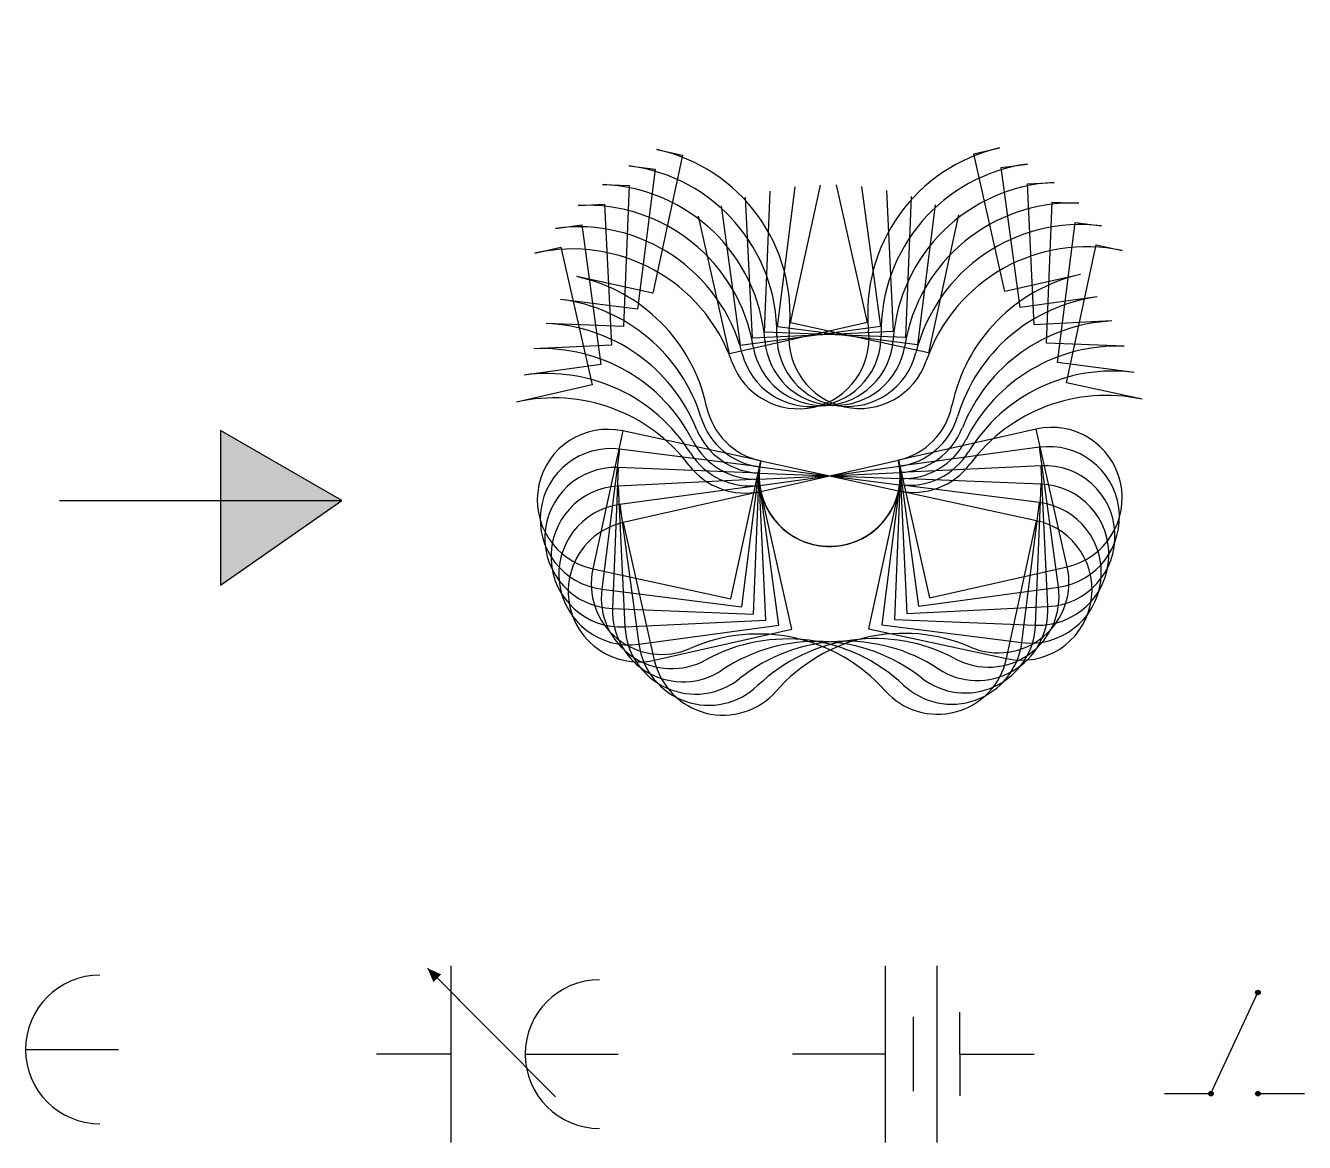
# Model space of a CAD drawing. Header units: inches. Extents: x 0 to 93838, y -1 to 60645.
# Drawn here: x 28423 to 28933, y 21265 to 21711 of the extents above; entities that cross this region are included whole.
import ezdxf

# ---------------------------------------------------------------- set-up
doc = ezdxf.new("R2010")
doc.units = ezdxf.units.IN
doc.header["$MEASUREMENT"] = 0

# ---------------------------------------------------------------- blocks, each defined once
blk = doc.blocks.new('*U888')
for p, q in [((-28.17, 70.43), (-84.52, 70.43)), ((-84.52, 70.43), (-84.52, 14.09)), ((-28.17, 14.09), (-28.17, 70.43)), ((84.52, 70.43), (28.17, 70.43)), ((28.17, 70.43), (28.17, 14.09)), ((84.52, 14.09), (84.52, 70.43)), ((-84.52, 14.09), (-28.17, 14.09)), ((28.17, 14.09), (-28.17, 14.09)), ((28.17, 14.09), (84.52, 14.09)), ((-115.47, -42.26), (-84.52, -42.26)), ((-84.52, -42.26), (-84.52, -98.61)), ((-28.17, -42.26), (28.17, -42.26)), ((-28.17, -42.26), (-28.17, -42.26)), ((-28.17, -98.61), (-28.17, -42.26)), ((28.17, -42.26), (28.17, -98.61)), ((84.52, -98.61), (84.52, -42.26)), ((84.52, -42.26), (115.47, -42.26)), ((-84.52, -98.61), (-95.12, -98.61)), ((95.12, -98.61), (84.52, -98.61))]:
    blk.add_line(p, q)
for centre, radius, start, end in [((-56.35, 70.43), 28.17, 53.9681, 180), ((56.35, 70.43), 28.17, 0, 126.0319), ((0, 147.9), 67.62, 233.9681, 306.0319), ((-84.52, 42.26), 28.17, 90, 270), ((84.52, 42.26), 28.17, 270, 90), ((0, 14.09), 28.17, 0, 180), ((-28.17, -14.09), 28.17, 90, 155.6843), ((28.17, -14.09), 28.17, 24.3157, 90), ((-115.47, 25.36), 67.62, 270, 335.6843), ((115.47, 25.36), 67.62, 204.3157, 270), ((0, -42.26), 28.17, 6.7563, 173.2437), ((-95.12, -30.99), 67.62, 270, 353.2437), ((95.12, -30.99), 67.62, 186.7563, 270)]:
    blk.add_arc(centre, radius, start, end)
blk = doc.blocks.new('*U874')
at = {"color": 0, "linetype": 'ByBlock', "lineweight": -2, "transparency": 16777216}
for p, rotation in [((1327.67, 340.45), 24.99999999999999), ((1326.54, 339.98), 19.99999999999995), ((1325.36, 339.61), 14.99999999999994), ((1324.16, 339.35), 9.999999999999977), ((1322.94, 339.19), 4.999999999999918)]:
    blk.add_blockref('*U888', p, dxfattribs=dict(at, rotation=rotation))
blk.add_blockref('*U888', (1321.72, 339.13), dxfattribs=at)

msp = doc.modelspace()

# ---------------------------------------------------------------- hatches: boundary and pattern name
at = {"true_color": 0xcd2027}
h = msp.add_hatch(color=242, dxfattribs=at)
h.dxf.hatch_style = 1
h.paths.add_polyline_path([(28548.7999, 21521.77328), (28500.35259, 21549.74436), (28500.35259, 21487.96527)])
h = msp.add_hatch(color=256)
h.dxf.hatch_style = 1
h.paths.add_polyline_path([(28913.67905, 21325.34283, 1), (28915.50739, 21325.34283, 1)])
h = msp.add_hatch(color=256)
h.dxf.hatch_style = 1
h.paths.add_polyline_path([(28896.21099, 21285.77191, 0.54814605), (28894.91167, 21284.94283), (28895.82584, 21284.94283)])
h.paths.add_polyline_path([(28896.74002, 21284.94283, 0.291867779), (28896.21099, 21285.77191), (28895.82584, 21284.94283), (28894.91167, 21284.94283, 1)])
h = msp.add_hatch(color=256)
h.dxf.hatch_style = 1
h.paths.add_polyline_path([(28913.67905, 21284.94283, 1), (28915.50739, 21284.94283, 1)])

# ---------------------------------------------------------------- linework, layer by layer
for p, q in [((28548.7999, 21521.77328), (28500.35259, 21549.74436)), ((28500.35259, 21549.74436), (28500.35259, 21487.96527)), ((28436.10652, 21521.77328), (28548.7999, 21521.77328)), ((28500.35259, 21487.96527), (28548.7999, 21521.77328)), ((28634.06235, 21283.70335), (28582.98729, 21334.99909)), ((28592.33268, 21335.99937), (28592.33268, 21265.46769)), ((28765.89908, 21265.46771), (28765.89908, 21335.99938)), ((28765.89908, 21265.46771), (28765.89908, 21335.99938)), ((28786.31618, 21335.9994), (28786.31618, 21265.46773)), ((28895.82584, 21284.94283), (28914.59322, 21325.34283)), ((28777.03567, 21285.88477), (28777.03567, 21315.58232)), ((28777.03567, 21285.88477), (28777.03567, 21315.58232)), ((28777.03567, 21285.88477), (28777.03567, 21315.58232)), ((28777.03567, 21285.88477), (28777.03567, 21315.58232)), ((28795.59663, 21300.73355), (28795.59663, 21317.43842)), ((28422.5212, 21302.58963), (28452.21875, 21302.58963)), ((28422.5212, 21302.58963), (28459.64313, 21302.58963)), ((28592.33268, 21300.73353), (28562.63514, 21300.73353)), ((28622.03023, 21300.73353), (28651.72778, 21300.73353)), ((28622.03023, 21300.73353), (28659.15216, 21300.73353)), ((28765.89908, 21300.73355), (28728.77715, 21300.73355)), ((28765.89908, 21300.73355), (28728.77715, 21300.73355)), ((28795.59663, 21300.73355), (28825.29418, 21300.73355)), ((28795.59663, 21300.73355), (28825.29418, 21300.73355)), ((28795.59663, 21300.73355), (28795.59663, 21284.02868)), ((28877.26488, 21284.94283), (28895.82584, 21284.94283)), ((28914.59322, 21284.94283), (28933.15419, 21284.94283))]:
    msp.add_line(p, q)
msp.add_lwpolyline([(28582.98729, 21334.99909), (28607.38493, 21310.49604), (28607.38493, 21310.49604)])
for centre in [(28914.59322, 21325.34283), (28895.82584, 21284.94283), (28914.59322, 21284.94283)]:
    msp.add_circle(centre, 0.91417)
for centre in [(28452.21875, 21302.58963), (28651.72778, 21300.73353)]:
    msp.add_arc(centre, 29.69755, 90, 270)
msp.add_solid([(28588.52772, 21332.59142), (28582.98729, 21334.99909), (28585.3818, 21329.43754)])

# ---------------------------------------------------------------- block references
at = {"rotation": 167.7559567807185}
msp.add_blockref('*U874', (30110.13082, 21596.50333), dxfattribs=at)

doc.saveas('drawing.dxf')
